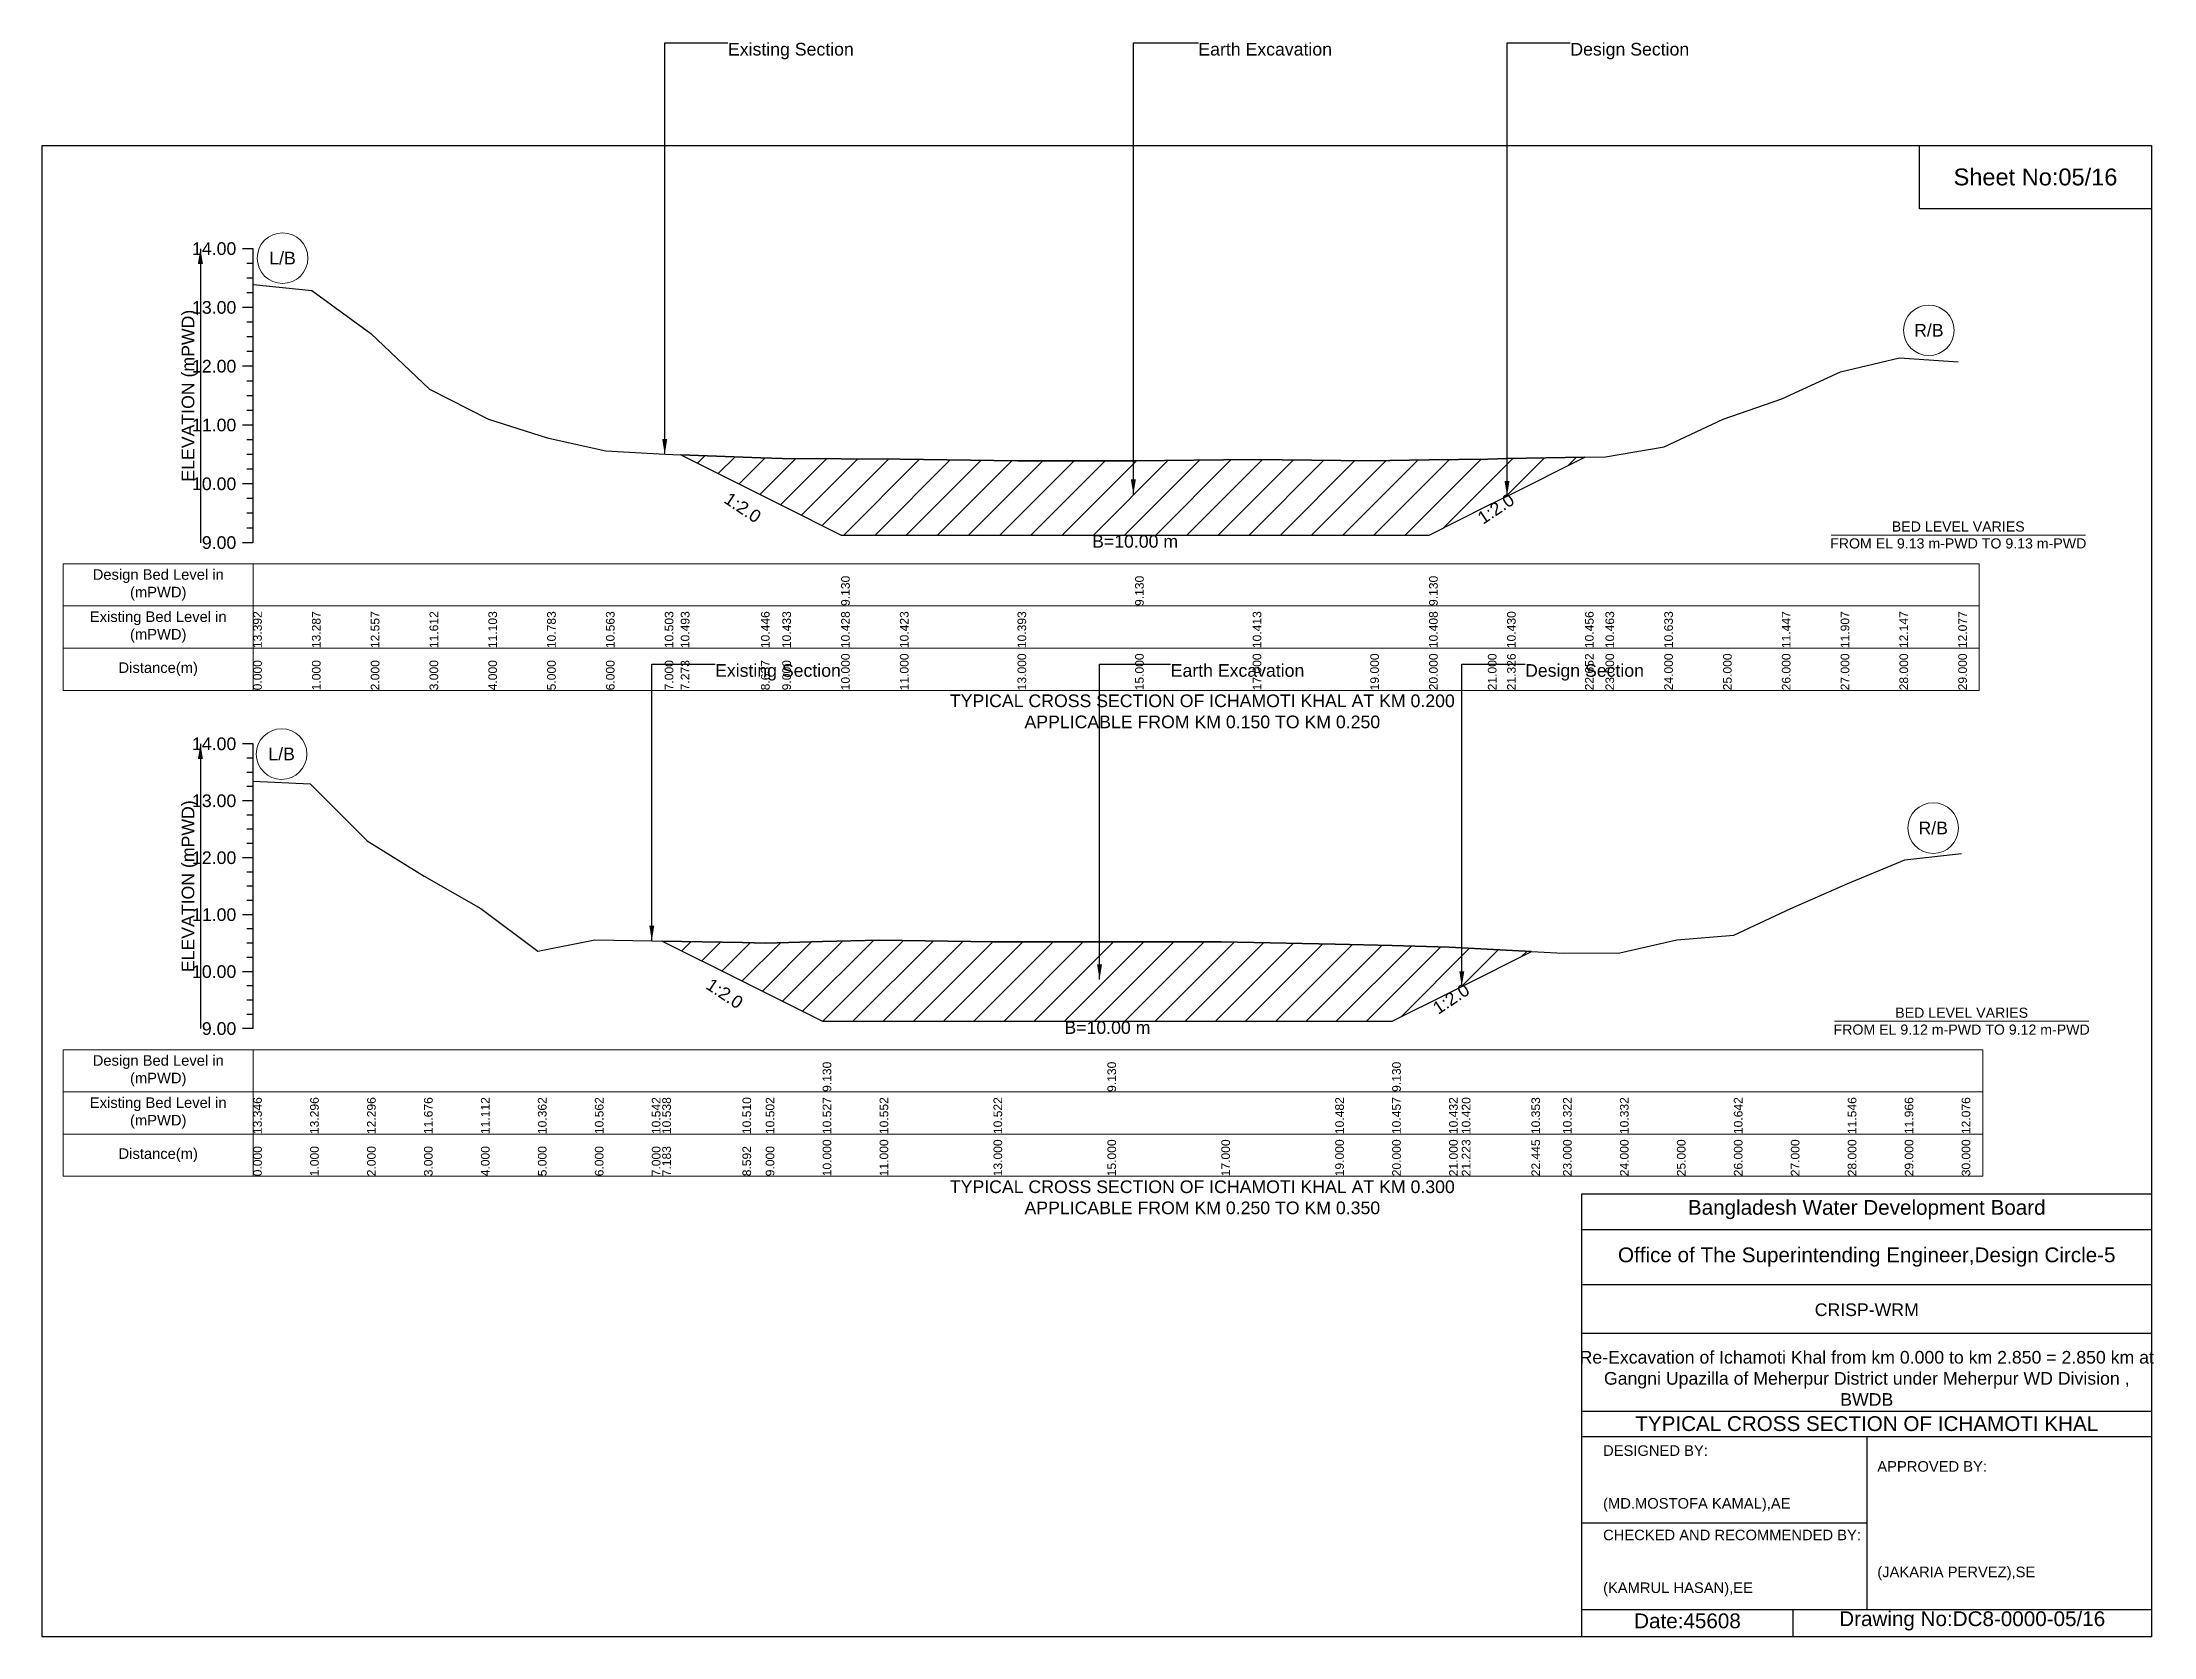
# Model space of a CAD drawing. Header units: inches. Extents: x 91000 to 258009, y -5656 to 391.
# Drawn here: x 140000 to 148009, y -5656 to 391 of the extents above; entities that cross this region are included whole.
import ezdxf

# ---------------------------------------------------------------- set-up
doc = ezdxf.new("R2010")
doc.units = ezdxf.units.IN
doc.header["$LTSCALE"] = 7
doc.header["$MEASUREMENT"] = 0
for name, color, linetype, lineweight in [('Cross section Data Border', 7, 'Continuous', 9), ('Cross Section Labels', 7, 'Continuous', 9), ('Existing_Bed_Level for Xsection', 7, 'Continuous', 25)]:
    doc.layers.add(name, color=color, linetype=linetype, lineweight=lineweight)
doc.styles.get("Standard").update_dxf_attribs({"font": 'arial.ttf'})
doc.dimstyles.get("Standard").update_dxf_attribs({"dimtxt": 0.18, "dimasz": 0.18, "dimexe": 0.18, "dimexo": 0.0625, "dimgap": 0.09, "dimtad": 0, "dimtih": 1, "dimtoh": 1, "dimdec": 4, "dimzin": 0, "dimdsep": 46, "dimtxsty": 'Standard', "dimcen": 0.09, "dimadec": 0, "dimazin": 0, "dimtfac": 1, "dimtdec": 4, "dimtofl": 0, "dimtmove": 0, "dimatfit": 3, "dimfxl": 1, "dimtolj": 1, "dimtzin": 0, "dimarcsym": 0})

msp = doc.modelspace()

# ---------------------------------------------------------------- texts
at = {"attachment_point": 5}
for s, insert, char_height in [('Sheet No:05/16', (147560, -120), 64), ('Bangladesh Water Development Board', (146920, -4036), 56), ('Office of The Superintending Engineer,Design Circle-5', (146920, -4216), 56)]:
    msp.add_mtext(s, dxfattribs=dict(at, insert=insert, char_height=char_height))
for s, insert, char_height, width, attachment_point in [('CRISP-WRM', (146920, -4416), 48, 2240, 5), ('Re-Excavation of Ichamoti Khal from km 0.000 to km 2.850 = 2.850 km at^JGangni Upazilla of Meherpur District under Meherpur WD Division ,^JBWDB', (146920, -4676), 48, 2160, 5), ('TYPICAL CROSS SECTION OF ICHAMOTI KHAL', (146920, -4848), 56, 2240, 5), ('DESIGNED BY:^J^J^J(MD.MOSTOFA KAMAL),AE', (145920, -5056), 40, 1120, 4), ('APPROVED BY:^J^J^J^J^J^J(JAKARIA PERVEZ),SE', (146960, -5216), 40, 1120, 4), ('CHECKED AND RECOMMENDED BY:^J^J^J(KAMRUL HASAN),EE', (145920, -5376), 40, 1120, 4), ('Date:45608', (146240, -5596), 56, 1120, 5), ('Drawing No:DC8-0000-05/16', (147320, -5596), 56, 1760, 5)]:
    msp.add_mtext(s, dxfattribs=dict(insert=insert, char_height=char_height, width=width, attachment_point=attachment_point))
at = {"layer": 'Cross section Data Border', "char_height": 40, "width": 640, "attachment_point": 5}
for s, insert in [('Design Bed Level in (mPWD)', (140440, -1666.6)), ('Existing Bed Level in (mPWD)', (140440, -1826.6)), ('Distance(m)', (140440, -1986.6)), ('Design Bed Level in (mPWD)', (140440, -3509.6)), ('Existing Bed Level in (mPWD)', (140440, -3669.6)), ('Distance(m)', (140440, -3829.6))]:
    msp.add_mtext(s, dxfattribs=dict(at, insert=insert))
at = {"layer": 'Cross Section Labels'}
for s, insert, char_height, attachment_point in [('Existing Section', (142601, 388.9), 48, 1), ('Earth Excavation', (144385, 388.9), 48, 1), ('Design Section', (145795.7, 388.9), 48, 1), ('L/B', (140911.5, -427.4), 48, 5), ('R/B', (147155.5, -701.2), 48, 5), ('BED LEVEL VARIES ^JFROM EL 9.13 m-PWD TO 9.13 m-PWD', (147267, -1477.6), 38.4, 5), ('B=10.00 m', (144145, -1477.6), 48, 2), ('Existing Section', (142552, -1967.2), 48, 1), ('Earth Excavation', (144280, -1967.2), 48, 1), ('Design Section', (145624.1, -1967.2), 48, 1), ('TYPICAL CROSS SECTION OF ICHAMOTI KHAL AT KM 0.200^JAPPLICABLE FROM KM 0.150 TO KM 0.250', (144400, -2146.6), 48, 5), ('L/B', (140908, -2308.2), 48, 5), ('R/B', (147172, -2589), 48, 5), ('BED LEVEL VARIES ^JFROM EL 9.12 m-PWD TO 9.12 m-PWD', (147280, -3321.5), 38.4, 5), ('B=10.00 m', (144040, -3321.5), 48, 2), ('TYPICAL CROSS SECTION OF ICHAMOTI KHAL AT KM 0.300^JAPPLICABLE FROM KM 0.250 TO KM 0.350', (144400, -3989.6), 48, 5)]:
    msp.add_mtext(s, dxfattribs=dict(at, insert=insert, char_height=char_height, attachment_point=attachment_point))
at = {"layer": 'Cross Section Labels', "char_height": 48, "attachment_point": 2}
for insert, rotation in [((142670.2, -1353.5), 326.30993), ((145500, -1357.7), 33.69007), ((142601.8, -3196.4), 326.30993), ((145330.1, -3216.4), 33.69007)]:
    msp.add_mtext('1:2.0', dxfattribs=dict(at, insert=insert, rotation=rotation))
at = {"layer": 'Existing_Bed_Level for Xsection', "char_height": 48, "attachment_point": 6}
for s, insert in [('14.00', (140736, -391.6)), ('13.00', (140736, -614.6)), ('12.00', (140736, -837.6)), ('11.00', (140736, -1060.6)), ('10.00', (140736, -1283.6)), ('9.00', (140736, -1506.6)), ('14.00', (140736, -2269.6)), ('13.00', (140736, -2485.6)), ('12.00', (140736, -2701.6)), ('11.00', (140736, -2917.6)), ('10.00', (140736, -3133.6)), ('9.00', (140736, -3349.6))]:
    msp.add_mtext(s, dxfattribs=dict(at, insert=insert))
at = {"layer": 'Existing_Bed_Level for Xsection', "rotation": 90}
for s, insert, char_height, attachment_point in [('ELEVATION (mPWD)', (140560, -949.1), 48, 5), ('9.130', (143030, -1746.6), 32.8, 1), ('9.130', (144145, -1746.6), 32.8, 1), ('9.130', (145260, -1746.6), 32.8, 1), ('13.392', (140800, -1906.6), 32.8, 1), ('13.287', (141023, -1906.6), 32.8, 1), ('12.557', (141246, -1906.6), 32.8, 1), ('11.612', (141469, -1906.6), 32.8, 1), ('11.103', (141692, -1906.6), 32.8, 1), ('10.783', (141915, -1906.6), 32.8, 1), ('10.563', (142138, -1906.6), 32.8, 1), ('10.503', (142361, -1906.6), 32.8, 1), ('10.493', (142421.9, -1906.6), 32.8, 1), ('10.446', (142726, -1906.6), 32.8, 1), ('10.433', (142807, -1906.6), 32.8, 1), ('10.428', (143030, -1906.6), 32.8, 1), ('10.423', (143253, -1906.6), 32.8, 1), ('10.393', (143699, -1906.6), 32.8, 1), ('10.413', (144591, -1906.6), 32.8, 1), ('10.408', (145260, -1906.6), 32.8, 1), ('10.430', (145555.7, -1906.6), 32.8, 1), ('10.456', (145851.4, -1906.6), 32.8, 1), ('10.463', (145929, -1906.6), 32.8, 1), ('10.633', (146152, -1906.6), 32.8, 1), ('11.447', (146598, -1906.6), 32.8, 1), ('11.907', (146821, -1906.6), 32.8, 1), ('12.147', (147044, -1906.6), 32.8, 1), ('12.077', (147267, -1906.6), 32.8, 1), ('0.000', (140800, -2066.6), 32.8, 1), ('1.000', (141023, -2066.6), 32.8, 1), ('2.000', (141246, -2066.6), 32.8, 1), ('3.000', (141469, -2066.6), 32.8, 1), ('4.000', (141692, -2066.6), 32.8, 1), ('5.000', (141915, -2066.6), 32.8, 1), ('6.000', (142138, -2066.6), 32.8, 1), ('7.000', (142361, -2066.6), 32.8, 1), ('7.273', (142421.9, -2066.6), 32.8, 1), ('8.637', (142726, -2066.6), 32.8, 1), ('9.000', (142807, -2066.6), 32.8, 1), ('10.000', (143030, -2066.6), 32.8, 1), ('11.000', (143253, -2066.6), 32.8, 1), ('13.000', (143699, -2066.6), 32.8, 1), ('15.000', (144145, -2066.6), 32.8, 1), ('17.000', (144591, -2066.6), 32.8, 1), ('19.000', (145037, -2066.6), 32.8, 1), ('20.000', (145260, -2066.6), 32.8, 1), ('21.000', (145483, -2066.6), 32.8, 1), ('21.326', (145555.7, -2066.6), 32.8, 1), ('22.652', (145851.4, -2066.6), 32.8, 1), ('23.000', (145929, -2066.6), 32.8, 1), ('24.000', (146152, -2066.6), 32.8, 1), ('25.000', (146375, -2066.6), 32.8, 1), ('26.000', (146598, -2066.6), 32.8, 1), ('27.000', (146821, -2066.6), 32.8, 1), ('28.000', (147044, -2066.6), 32.8, 1), ('29.000', (147267, -2066.6), 32.8, 1), ('ELEVATION (mPWD)', (140560, -2809.6), 48, 5), ('9.130', (142960, -3589.6), 32.8, 1), ('9.130', (144040, -3589.6), 32.8, 1), ('9.130', (145120, -3589.6), 32.8, 1), ('13.346', (140800, -3749.6), 32.8, 1), ('13.296', (141016, -3749.6), 32.8, 1), ('12.296', (141232, -3749.6), 32.8, 1), ('11.676', (141448, -3749.6), 32.8, 1), ('11.112', (141664, -3749.6), 32.8, 1), ('10.362', (141880, -3749.6), 32.8, 1), ('10.562', (142096, -3749.6), 32.8, 1), ('10.542', (142312, -3749.6), 32.8, 1), ('10.538', (142351.6, -3749.6), 32.8, 1), ('10.510', (142655.8, -3749.6), 32.8, 1), ('10.502', (142744, -3749.6), 32.8, 1), ('10.527', (142960, -3749.6), 32.8, 1), ('10.552', (143176, -3749.6), 32.8, 1), ('10.522', (143608, -3749.6), 32.8, 1), ('10.482', (144904, -3749.6), 32.8, 1), ('10.457', (145120, -3749.6), 32.8, 1), ('10.432', (145336, -3749.6), 32.8, 1), ('10.420', (145384.1, -3749.6), 32.8, 1), ('10.353', (145648.1, -3749.6), 32.8, 1), ('10.322', (145768, -3749.6), 32.8, 1), ('10.332', (145984, -3749.6), 32.8, 1), ('10.642', (146416, -3749.6), 32.8, 1), ('11.546', (146848, -3749.6), 32.8, 1), ('11.966', (147064, -3749.6), 32.8, 1), ('12.076', (147280, -3749.6), 32.8, 1), ('0.000', (140800, -3909.6), 32.8, 1), ('1.000', (141016, -3909.6), 32.8, 1), ('2.000', (141232, -3909.6), 32.8, 1), ('3.000', (141448, -3909.6), 32.8, 1), ('4.000', (141664, -3909.6), 32.8, 1), ('5.000', (141880, -3909.6), 32.8, 1), ('6.000', (142096, -3909.6), 32.8, 1), ('7.000', (142312, -3909.6), 32.8, 1), ('7.183', (142351.6, -3909.6), 32.8, 1), ('8.592', (142655.8, -3909.6), 32.8, 1), ('9.000', (142744, -3909.6), 32.8, 1), ('10.000', (142960, -3909.6), 32.8, 1), ('11.000', (143176, -3909.6), 32.8, 1), ('13.000', (143608, -3909.6), 32.8, 1), ('15.000', (144040, -3909.6), 32.8, 1), ('17.000', (144472, -3909.6), 32.8, 1), ('19.000', (144904, -3909.6), 32.8, 1), ('20.000', (145120, -3909.6), 32.8, 1), ('21.000', (145336, -3909.6), 32.8, 1), ('21.223', (145384.1, -3909.6), 32.8, 1), ('22.445', (145648.1, -3909.6), 32.8, 1), ('23.000', (145768, -3909.6), 32.8, 1), ('24.000', (145984, -3909.6), 32.8, 1), ('25.000', (146200, -3909.6), 32.8, 1), ('26.000', (146416, -3909.6), 32.8, 1), ('27.000', (146632, -3909.6), 32.8, 1), ('28.000', (146848, -3909.6), 32.8, 1), ('29.000', (147064, -3909.6), 32.8, 1), ('30.000', (147280, -3909.6), 32.8, 1)]:
    msp.add_mtext(s, dxfattribs=dict(at, insert=insert, char_height=char_height, attachment_point=attachment_point))

# ---------------------------------------------------------------- hatches: boundary and pattern name
at = {"layer": 'Existing_Bed_Level for Xsection'}
h = msp.add_hatch(dxfattribs=at)
h.set_pattern_fill('ANSI31', color=256, scale=669, style=0)
h.paths.add_polyline_path([(142421.9, -1173.6), (142726, -1325.6), (142807, -1366.1), (143030, -1477.6), (143253, -1477.6), (143699, -1477.6), (144145, -1477.6), (144591, -1477.6), (145037, -1477.6), (145260, -1477.6), (145483, -1366.1), (145555.7, -1329.8), (145851.4, -1181.9), (145555.7, -1187.9), (145483, -1189.3), (145260, -1192.7), (145037, -1196), (144591, -1191.5), (144145, -1196), (143699, -1196), (143253, -1189.3), (143030, -1188.2), (142807, -1187.1), (142726, -1184.2)])
h = msp.add_hatch(dxfattribs=at)
h.set_pattern_fill('ANSI31', color=256, scale=648, style=0)
h.paths.add_polyline_path([(142351.6, -3017.3), (142655.8, -3169.4), (142744, -3213.5), (142960, -3321.5), (143176, -3321.5), (143608, -3321.5), (144040, -3321.5), (144472, -3321.5), (144904, -3321.5), (145120, -3321.5), (145336, -3213.5), (145384.1, -3189.4), (145648.1, -3057.4), (145384.1, -3042.9), (145336, -3040.2), (145120, -3034.8), (144904, -3029.4), (144472, -3020.8), (144040, -3020.8), (143608, -3020.8), (143176, -3014.3), (142960, -3019.7), (142744, -3025.1), (142655.8, -3023.4)])

# ---------------------------------------------------------------- linework, layer by layer
for points in [[(140000, 0), (148000, 0), (148000, -5656), (140000, -5656)], [(147120, 0), (148000, 0), (148000, -240), (147120, -240)]]:
    msp.add_lwpolyline(points, close=True)
for points in [[(145840, -5656), (145840, -3976), (148000, -3976)], [(145840, -4112), (148000, -4112)], [(145840, -4320), (148000, -4320)], [(145840, -4504), (148000, -4504)], [(145840, -4800), (148000, -4800)], [(145840, -4896), (148000, -4896)], [(146920, -4896), (146920, -5552)], [(145840, -5224), (146920, -5224)], [(145840, -5552), (148000, -5552)], [(146640, -5552), (146640, -5656)]]:
    msp.add_lwpolyline(points)
at = {"layer": 'Cross section Data Border'}
for points in [[(140080, -1586.6), (147347, -1586.6), (147347, -2066.6), (140080, -2066.6)], [(140080, -3429.6), (147360, -3429.6), (147360, -3909.6), (140080, -3909.6)]]:
    msp.add_lwpolyline(points, close=True, dxfattribs=at)
for points in [[(140800, -1586.6), (140800, -2066.6)], [(140080, -1746.6), (147347, -1746.6)], [(140080, -1906.6), (147347, -1906.6)], [(140800, -3429.6), (140800, -3909.6)], [(140080, -3589.6), (147360, -3589.6)], [(140080, -3749.6), (147360, -3749.6)]]:
    msp.add_lwpolyline(points, dxfattribs=at)
at = {"layer": 'Cross Section Labels'}
for points in [[(146784.8, -1477.6), (147749.2, -1477.6)], [(146797.8, -3321.5), (147762.2, -3321.5)]]:
    msp.add_lwpolyline(points, dxfattribs=at)
for centre in [(140911.5, -427.4), (147155.5, -701.2), (140908, -2308.2), (147172, -2589)]:
    msp.add_circle(centre, 96, dxfattribs=at)
at = {"layer": 'Existing_Bed_Level for Xsection'}
for points in [[(140800, -391.6), (140760, -391.6)], [(140800, -1506.6), (140800, -1283.6), (140800, -1060.6), (140800, -837.6), (140800, -614.6), (140800, -391.6)], [(140800, -447.4), (140776, -447.4)], [(140800, -503.1), (140776, -503.1)], [(140800, -558.9), (140776, -558.9)], [(140800, -527.2), (141023, -550.6), (141246, -713.4), (141469, -924.2), (141692, -1037.7), (141915, -1109), (142138, -1158.1), (142361, -1171.5), (142421.9, -1173.6), (142726, -1184.2), (142807, -1187.1), (143030, -1188.2), (143030, -1188.2), (143253, -1189.3), (143699, -1196), (144145, -1196), (144145, -1196), (144591, -1191.5), (145037, -1196), (145260, -1192.7), (145260, -1192.7), (145483, -1189.3), (145555.7, -1187.9), (145851.4, -1181.9), (145929, -1180.4), (146152, -1142.5), (146375, -1037.7), (146598, -961), (146821, -858.4), (147044, -804.9), (147267, -820.5)], [(140800, -614.6), (140760, -614.6)], [(140800, -670.4), (140776, -670.4)], [(140800, -726.1), (140776, -726.1)], [(140800, -781.9), (140776, -781.9)], [(140800, -837.6), (140760, -837.6)], [(140800, -893.4), (140776, -893.4)], [(140800, -949.1), (140776, -949.1)], [(140800, -1004.9), (140776, -1004.9)], [(140800, -1060.6), (140760, -1060.6)], [(140800, -1116.4), (140776, -1116.4)], [(140800, -1172.1), (140776, -1172.1)], [(140800, -1227.9), (140776, -1227.9)], [(140800, -1283.6), (140760, -1283.6)], [(140800, -1339.4), (140776, -1339.4)], [(140800, -1395.1), (140776, -1395.1)], [(140800, -1506.6), (140760, -1506.6)], [(140800, -1450.9), (140776, -1450.9)], [(140800, -2269.6), (140760, -2269.6)], [(140800, -3349.6), (140800, -3133.6), (140800, -2917.6), (140800, -2701.6), (140800, -2485.6), (140800, -2269.6)], [(140800, -2323.6), (140776, -2323.6)], [(140800, -2377.6), (140776, -2377.6)], [(140800, -2431.6), (140776, -2431.6)], [(140800, -2410.8), (141016, -2421.6), (141232, -2637.6), (141448, -2771.5), (141664, -2893.4), (141880, -3055.4), (142096, -3012.2), (142312, -3016.5), (142351.6, -3017.3), (142655.8, -3023.4), (142744, -3025.1), (142960, -3019.7), (142960, -3019.7), (143176, -3014.3), (143608, -3020.8), (144040, -3020.8), (144040, -3020.8), (144472, -3020.8), (144904, -3029.4), (145120, -3034.8), (145120, -3034.8), (145336, -3040.2), (145384.1, -3042.9), (145648.1, -3057.4), (145768, -3064), (145984, -3061.8), (146200, -3012.2), (146416, -2994.9), (146632, -2893.4), (146848, -2799.6), (147064, -2708.9), (147280, -2685.1)], [(140800, -2485.6), (140760, -2485.6)], [(140800, -2539.6), (140776, -2539.6)], [(140800, -2593.6), (140776, -2593.6)], [(140800, -2701.6), (140760, -2701.6)], [(140800, -2647.6), (140776, -2647.6)], [(140800, -2755.6), (140776, -2755.6)], [(140800, -2809.6), (140776, -2809.6)], [(140800, -2863.6), (140776, -2863.6)], [(140800, -2917.6), (140760, -2917.6)], [(140800, -2971.6), (140776, -2971.6)], [(140800, -3025.6), (140776, -3025.6)], [(140800, -3079.6), (140776, -3079.6)], [(140800, -3133.6), (140760, -3133.6)], [(140800, -3187.6), (140776, -3187.6)], [(140800, -3241.6), (140776, -3241.6)], [(140800, -3349.6), (140760, -3349.6)], [(140800, -3295.6), (140776, -3295.6)]]:
    msp.add_lwpolyline(points, dxfattribs=at)
for points in [[(142421.9, -1173.6), (142421.9, -1173.6), (142726, -1325.6), (142807, -1366.1), (143030, -1477.6), (143030, -1477.6), (143253, -1477.6), (143699, -1477.6), (144145, -1477.6), (144145, -1477.6), (144591, -1477.6), (145037, -1477.6), (145260, -1477.6), (145260, -1477.6), (145483, -1366.1), (145555.7, -1329.8), (145851.4, -1181.9), (145851.4, -1181.9), (145851.4, -1181.9), (145555.7, -1187.9), (145483, -1189.3), (145260, -1192.7), (145260, -1192.7), (145037, -1196), (144591, -1191.5), (144145, -1196), (144145, -1196), (143699, -1196), (143253, -1189.3), (143030, -1188.2), (143030, -1188.2), (142807, -1187.1), (142726, -1184.2), (142421.9, -1173.6)], [(142351.6, -3017.3), (142351.6, -3017.3), (142655.8, -3169.4), (142744, -3213.5), (142960, -3321.5), (142960, -3321.5), (143176, -3321.5), (143608, -3321.5), (144040, -3321.5), (144040, -3321.5), (144472, -3321.5), (144904, -3321.5), (145120, -3321.5), (145120, -3321.5), (145336, -3213.5), (145384.1, -3189.4), (145648.1, -3057.4), (145648.1, -3057.4), (145648.1, -3057.4), (145384.1, -3042.9), (145336, -3040.2), (145120, -3034.8), (145120, -3034.8), (144904, -3029.4), (144472, -3020.8), (144040, -3020.8), (144040, -3020.8), (143608, -3020.8), (143176, -3014.3), (142960, -3019.7), (142960, -3019.7), (142744, -3025.1), (142655.8, -3023.4), (142351.6, -3017.3)]]:
    msp.add_lwpolyline(points, close=True, dxfattribs=at)

msp.set_redraw_order([(e.dxf.handle, doc.entitydb.next_handle()) for e in msp.query("TEXT MTEXT ATTDEF DIMENSION ARC_DIMENSION")])  # texts and dimensions are drawn at this point

# ---------------------------------------------------------------- leaders
at = {"layer": 'Cross Section Labels', "annotation_type": 0, "has_hookline": 1, "hookline_direction": 0}
for points, text_width in [([(142361, -1171.5), (142361, 388.9), (142600.9, 388.9)], 467.2), ([(144138.4, -1324.4), (144138.4, 388.9), (144384.9, 388.9)], 497), ([(145555.7, -1329.8), (145555.7, 388.9), (145795.6, 388.9)], 441.2), ([(142312, -3016.5), (142312, -1967.2), (142551.9, -1967.2)], 467.2), ([(144010.2, -3162.8), (144010.2, -1967.2), (144279.9, -1967.2)], 497), ([(145384.1, -3189.4), (145384.1, -1967.2), (145624, -1967.2)], 441.2)]:
    msp.add_leader(points, dimstyle='Standard', override={"dimasz": 57.6}, dxfattribs=dict(at, text_width=text_width))
at = {"layer": 'Existing_Bed_Level for Xsection'}
for points in [[(140600, -391.6), (140600, -1506.6)], [(140600, -2269.6), (140600, -3349.6)]]:
    msp.add_leader(points, dimstyle='Standard', override={"dimasz": 57.6}, dxfattribs=at)

doc.saveas('drawing.dxf')
